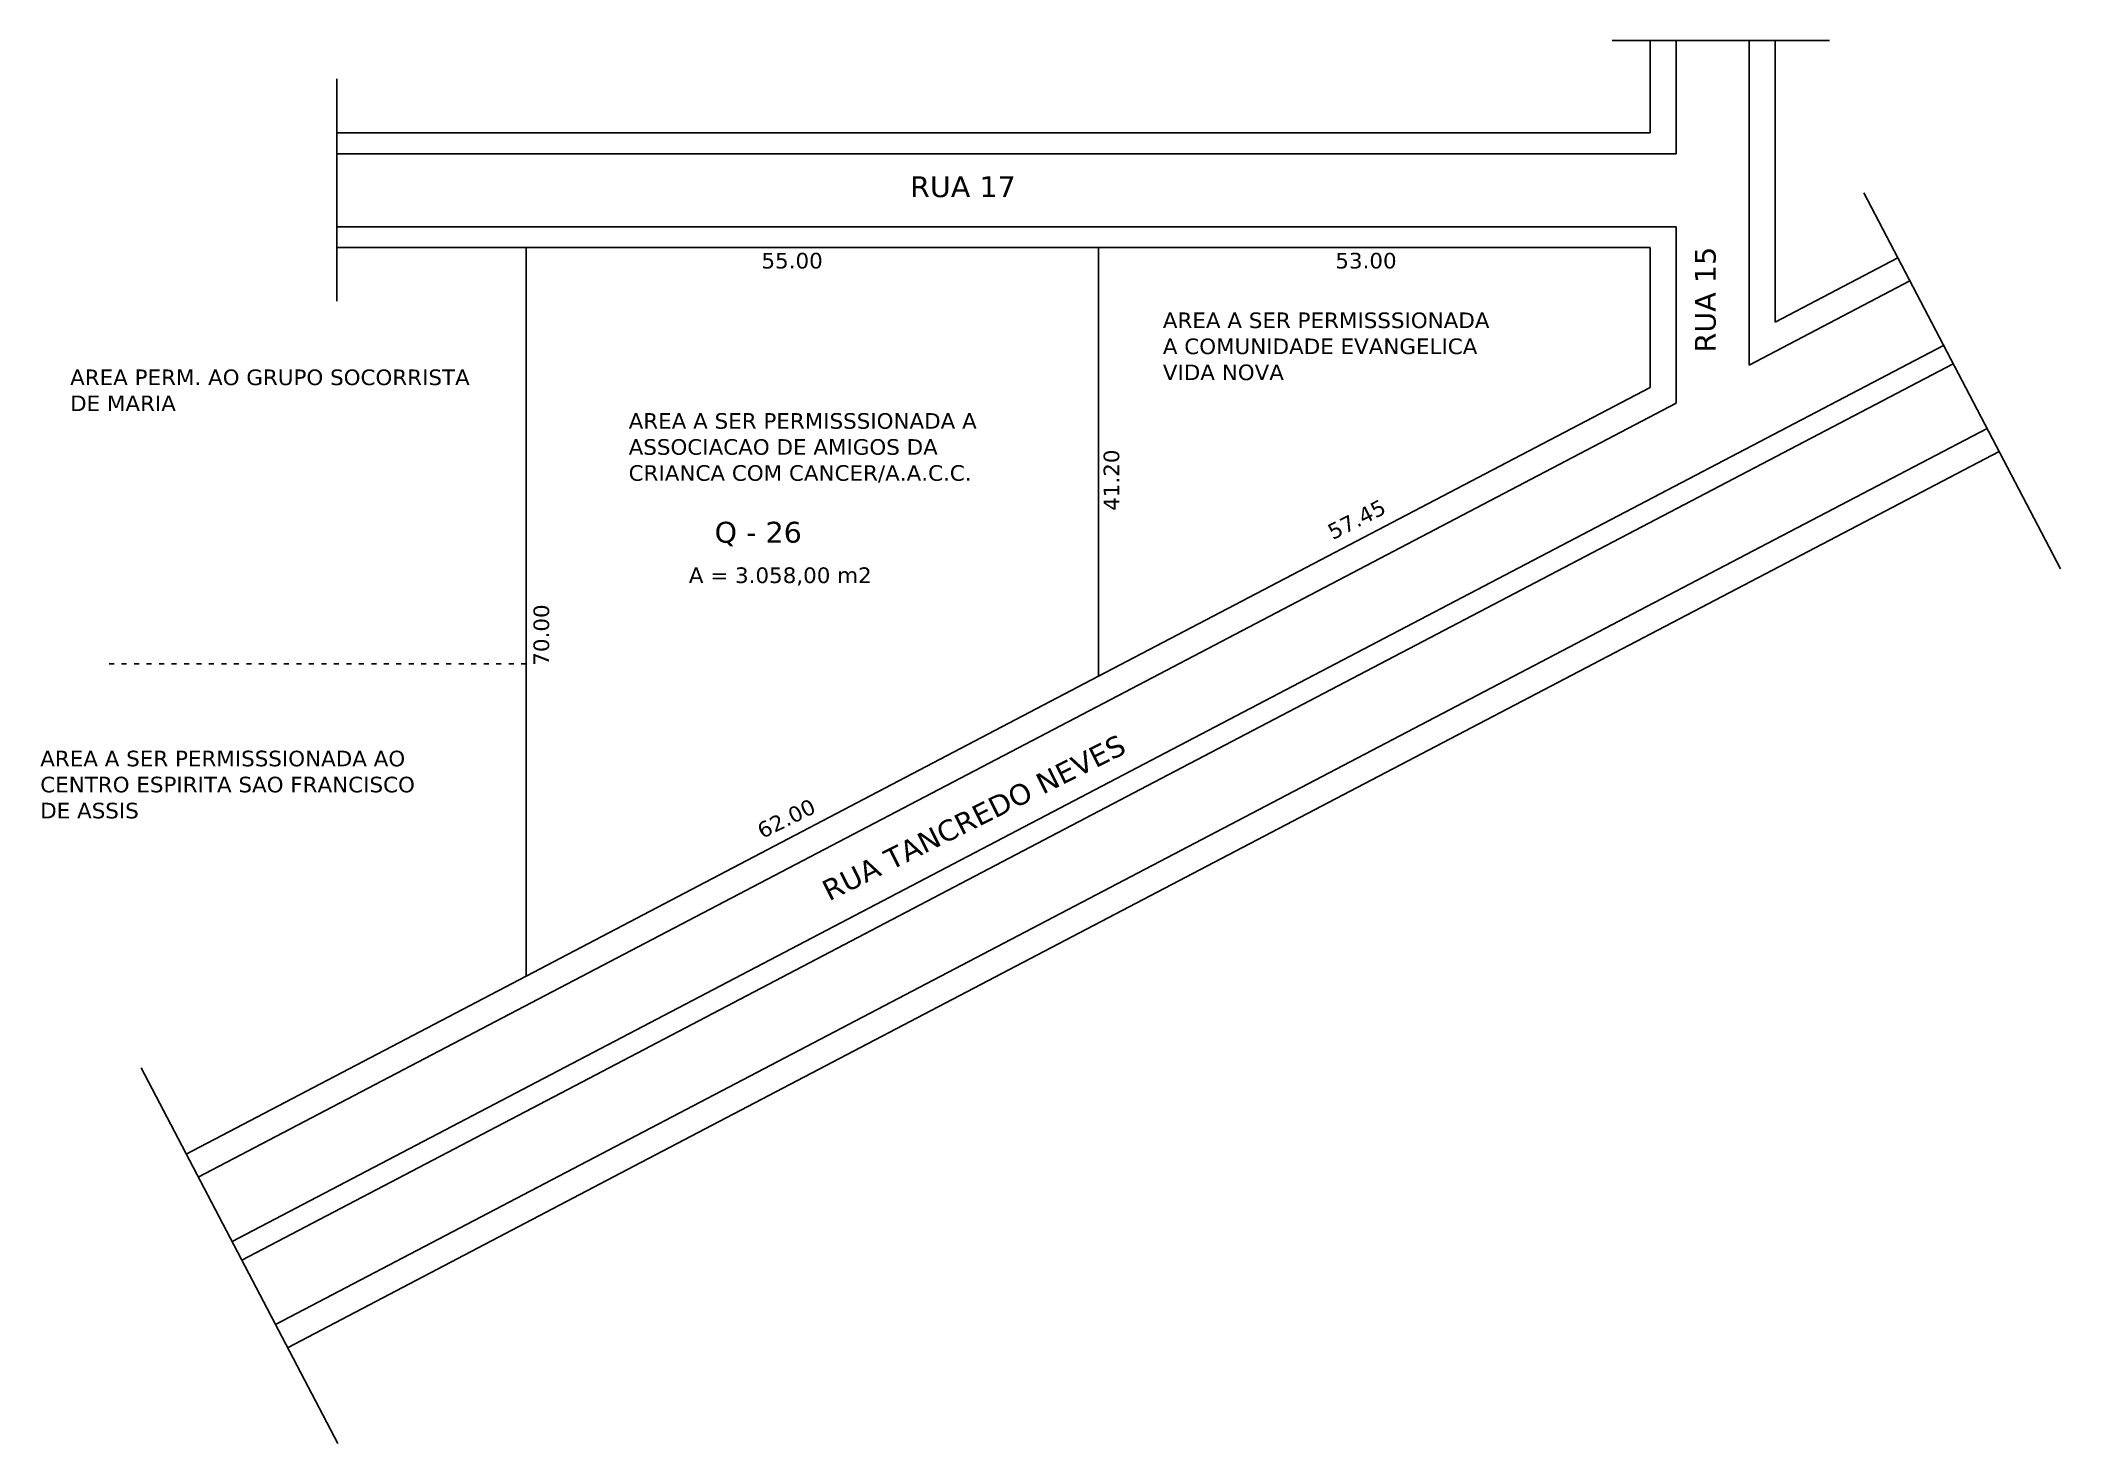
# Model space of a CAD drawing. Header units: millimetres. Extents: x 562 to 1062, y -27 to 300.
# Drawn here: x 795.5 to 989.6, y 29 to 163.8 of the extents above; entities that cross this region are included whole.
import ezdxf

# ---------------------------------------------------------------- set-up
doc = ezdxf.new("R2010")
doc.units = ezdxf.units.MM
doc.header["$LTSCALE"] = 0.04
doc.linetypes.add('ACAD_ISO03W100', pattern=[30, 12, -18])
for name, color, linetype in [('01', 1, 'Continuous'), ('CALCADA', 4, 'Continuous'), ('RUAS', 5, 'Continuous'), ('TERRENO', 30, 'Continuous'), ('TEXTO', 2, 'Continuous'), ('TRACEJADO', 7, 'ACAD_ISO03W100')]:
    doc.layers.add(name, color=color, linetype=linetype)
doc.styles.get("Standard").update_dxf_attribs({"font": 'arial.ttf'})

msp = doc.modelspace()

# ---------------------------------------------------------------- texts
at = {"layer": '01', "char_height": 1.5, "width": 33.0293, "attachment_point": 1}
for s, insert in [('{\\fVerdana|b0|i0|c0|p34;55.00}', (864.751, 143.395)), ('{\\fVerdana|b0|i0|c0|p34;53.00}', (919.892, 143.395))]:
    msp.add_mtext(s, dxfattribs=dict(at, insert=insert))
for s, insert, rotation in [('{\\fVerdana|b0|i0|c0|p34;41.20}', (897.628, 118.607), 90), ('{\\fVerdana|b0|i0|c0|p34;57.45}', (918.973, 117.13), 26.86857), ('{\\fVerdana|b0|i0|c0|p34;70.00}', (842.844, 103.728), 90), ('{\\fVerdana|b0|i0|c0|p34;62.00}', (864.165, 88.425), 26.18246)]:
    msp.add_mtext(s, dxfattribs=dict(at, insert=insert, rotation=rotation))
at = {"layer": 'TEXTO', "attachment_point": 1}
for s, insert, char_height, width in [('{\\fVerdana|b0|i0|c0|p34;RUA 17}', (879.03, 150.75), 2, 33.0293), ('{\\fVerdana|b0|i0|c0|p34;AREA A SER PERMISSSIONADA A COMUNIDADE EVANGELICA VIDA NOVA}', (903.319, 137.666), 1.5, 33.0293), ('{\\fVerdana|b0|i0|c0|p34;AREA PERM. AO GRUPO SOCORRISTA DE MARIA}', (798.323, 132.187), 1.5, 38.7739), ('{\\fVerdana|b0|i0|c0|p34;AREA A SER PERMISSSIONADA A ASSOCIACAO DE AMIGOS DA CRIANCA COM CANCER/A.A.C.C.}', (851.99, 127.995), 1.5, 38.77386), ('{\\fVerdana|b0|i0|c0|p34;Q - 26}', (860.248, 117.554), 2, 33.0293), ('{\\fVerdana|b0|i0|c0|p34;A = 3.058,00 m2}', (857.772, 113.172), 1.5, 33.0293), ('{\\fVerdana|b0|i0|c0|p34;AREA A SER PERMISSSIONADA AO CENTRO ESPIRITA SAO FRANCISCO DE ASSIS}', (795.452, 95.559), 1.5, 38.7739)]:
    msp.add_mtext(s, dxfattribs=dict(at, insert=insert, char_height=char_height, width=width))
at = {"layer": 'TEXTO', "char_height": 2, "width": 33.0293, "attachment_point": 1}
for s, insert, rotation in [('{\\fVerdana|b0|i0|c0|p34;RUA 15}', (954.439, 133.822), 90), ('{\\fVerdana|b0|i0|c0|p34;RUA TANCREDO NEVES}', (870.342, 82.855), 26.54395)]:
    msp.add_mtext(s, dxfattribs=dict(at, insert=insert, rotation=rotation))

# ---------------------------------------------------------------- linework, layer by layer
at = {"layer": '01'}
for p, q in [((946.506, 163.806), (967.379, 163.806)), ((823.962, 160.107), (823.962, 138.745)), ((970.673, 149.149), (989.581, 113.039)), ((805.138, 65.096), (824.046, 28.986))]:
    msp.add_line(p, q, dxfattribs=at)
at = {"layer": 'CALCADA'}
for p, q in [((952.647, 152.91), (952.647, 163.806)), ((959.647, 132.615), (959.647, 163.806)), ((823.962, 152.91), (897.147, 152.91)), ((897.147, 152.91), (952.647, 152.91)), ((823.962, 145.91), (897.147, 145.91)), ((897.147, 145.91), (952.647, 145.91)), ((952.647, 145.91), (952.647, 128.949)), ((959.647, 132.615), (975.095, 140.704)), ((956.553, 123.094), (978.342, 134.503)), ((957.481, 121.322), (979.27, 132.731)), ((898.306, 100.495), (952.647, 128.949)), ((960.728, 115.121), (982.517, 126.53)), ((901.553, 94.294), (956.553, 123.094)), ((902.481, 92.522), (957.481, 121.322)), ((905.728, 86.321), (960.728, 115.121)), ((843.306, 71.695), (898.306, 100.495)), ((846.553, 65.494), (901.553, 94.294)), ((847.481, 63.722), (902.481, 92.522)), ((850.728, 57.521), (905.728, 86.321)), ((810.639, 54.589), (843.306, 71.695)), ((813.887, 48.388), (846.553, 65.494)), ((814.814, 46.616), (847.481, 63.722)), ((818.062, 40.415), (850.728, 57.521))]:
    msp.add_line(p, q, dxfattribs=at)
at = {"layer": 'RUAS'}
for p, q in [((950.147, 154.91), (950.147, 163.806)), ((962.147, 136.746), (962.147, 163.806)), ((823.962, 154.91), (897.147, 154.91)), ((897.147, 154.91), (950.147, 154.91)), ((823.962, 143.91), (897.147, 143.91)), ((897.147, 143.91), (950.147, 143.91)), ((950.147, 143.91), (950.147, 130.462)), ((962.147, 136.746), (973.935, 142.919)), ((897.147, 102.71), (950.147, 130.462)), ((961.888, 112.906), (983.677, 124.315)), ((906.888, 84.106), (961.888, 112.906)), ((842.147, 73.91), (897.147, 102.71)), ((851.888, 55.306), (906.888, 84.106)), ((809.48, 56.804), (842.147, 73.91)), ((819.221, 38.2), (851.888, 55.306))]:
    msp.add_line(p, q, dxfattribs=at)
at = {"layer": 'TERRENO'}
for p, q in [((842.147, 143.91), (842.147, 73.91)), ((897.147, 143.91), (897.147, 102.71))]:
    msp.add_line(p, q, dxfattribs=at)
at = {"layer": 'TRACEJADO'}
msp.add_line((842.147, 103.91), (801.631, 103.91), dxfattribs=at)

msp.set_redraw_order([(e.dxf.handle, doc.entitydb.next_handle()) for e in msp.query("TEXT MTEXT ATTDEF DIMENSION ARC_DIMENSION")])  # texts and dimensions are drawn at this point

doc.saveas('drawing.dxf')
